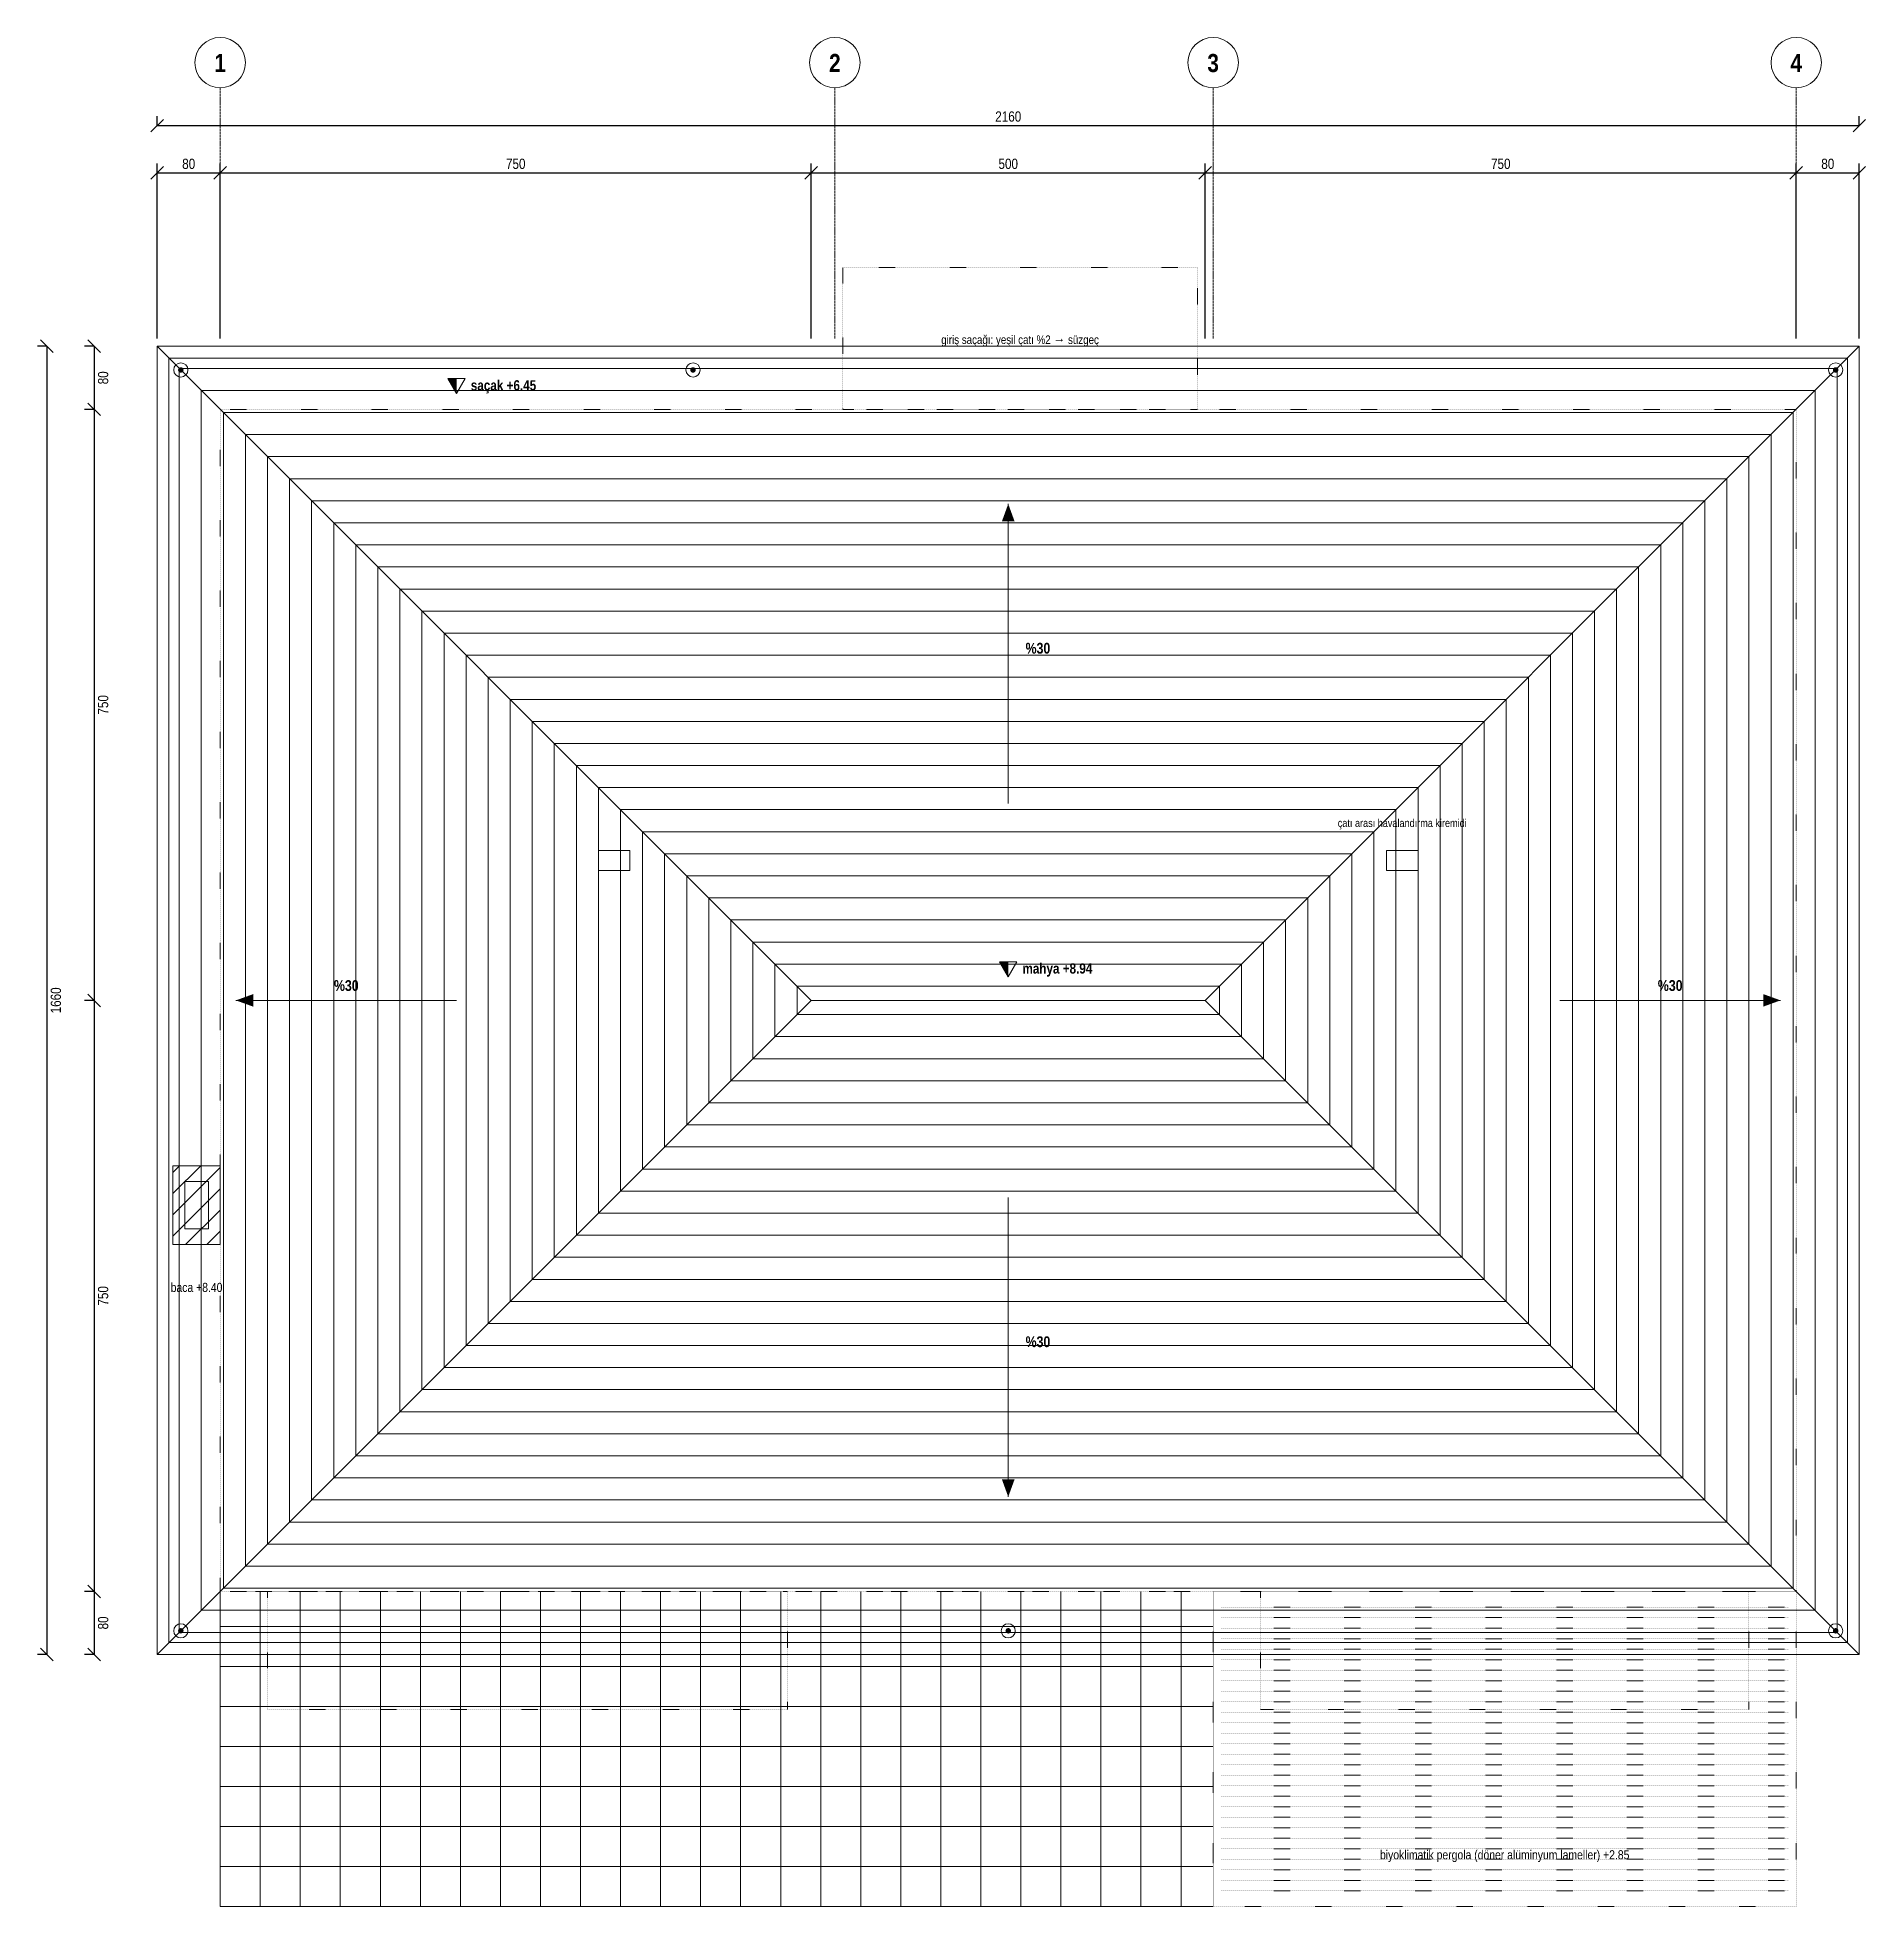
# Model space of a CAD drawing. Header units: centimetres. Extents: x -864 to 7399, y -55958 to -4337.
# Drawn here: x -232 to 2088, y -25400 to -23028 of the extents above; entities that cross this region are included whole.
import ezdxf
from ezdxf.enums import TextEntityAlignment as Align

# ---------------------------------------------------------------- set-up
doc = ezdxf.new("R2010")
doc.units = ezdxf.units.CM
doc.header["$LTSCALE"] = 0.25
doc.linetypes.add('ACAD_ISO02W100', pattern=[15, 12, -3])
doc.linetypes.add('ACAD_ISO07W100', pattern=[3, 0, -3])
for name, color, linetype, lineweight in [('M-BACA-TUGLA', 116, 'Continuous', 9), ('M-BACA-TUGLA-T', 8, 'Continuous', 5), ('M-CKAP-KIREMIT', 66, 'Continuous', 9), ('M-GOST-AKSPOZ', 1, 'Continuous', 9), ('M-GOST-DISOLCU', 40, 'Continuous', 9), ('M-GOST-IZDUSUM', 80, 'ACAD_ISO07W100', 18), ('M-GOST-PLANKOT', 46, 'Continuous', 9), ('M-GOST-YAZI', 2, 'Continuous', 9), ('M-OLUK-SAC', 194, 'Continuous', 9), ('M-YIBO-SAC', 12, 'Continuous', 9)]:
    doc.layers.add(name, color=color, linetype=linetype, lineweight=lineweight)
doc.styles.add('YAZI', font='arialn.ttf')
doc.styles.add('YAZI-KALIN', font='arialnb.ttf')
doc.dimstyles.new('MIMARI-1-100', dxfattribs={"dimscale": 10, "dimtxt": 1.296, "dimasz": 2.5, "dimexe": 1.2, "dimexo": 0, "dimgap": 0.5, "dimtad": 1, "dimdec": 0, "dimtxsty": 'YAZI', "dimtsz": 0.8, "dimcen": 2.5, "dimclrd": 256, "dimclre": 256, "dimclrt": 256, "dimazin": 3, "dimtfac": 1, "dimtmove": 0, "dimatfit": 3})

msp = doc.modelspace()

# ---------------------------------------------------------------- texts
at = {"layer": 'M-GOST-AKSPOZ', "style": 'YAZI-KALIN'}
for s, p in [('1', (0, -23072)), ('2', (780, -23072)), ('3', (1260, -23072)), ('4', (2000, -23072))]:
    msp.add_text(s, height=23, dxfattribs=at).set_placement(p, align=Align.CENTER)
at = {"layer": 'M-GOST-IZDUSUM', "style": 'YAZI'}
for s, height, p in [('giriş saçağı: yeşil çatı %2 → süzgeç', 10.8, (1015, -23417)), ('biyoklimatik pergola (döner alüminyum lameller) +2.85', 11.52, (1630, -25340))]:
    msp.add_text(s, height=height, dxfattribs=at).set_placement(p, align=Align.CENTER)
at = {"layer": 'M-GOST-PLANKOT', "style": 'YAZI-KALIN'}
for s, p in [('saçak +6.45', (318, -23476)), ('mahya +8.94', (1018, -24216))]:
    msp.add_text(s, height=12.96, dxfattribs=at).set_placement(p)
at = {"layer": 'M-GOST-YAZI', "style": 'YAZI-KALIN'}
for p in [(1022, -23810), (1022, -24690)]:
    msp.add_text('%30', height=13.68, dxfattribs=at).set_placement(p)
at = {"layer": 'M-GOST-YAZI'}
for s, height, style, p in [('çatı arası havalandırma kiremidi', 10.08, 'YAZI', (1500, -24030)), ('%30', 13.68, 'YAZI-KALIN', (160, -24238)), ('%30', 13.68, 'YAZI-KALIN', (1840, -24238)), ('baca +8.40', 11.52, 'YAZI', (-30, -24620))]:
    msp.add_text(s, height=height, dxfattribs=dict(at, style=style)).set_placement(p, align=Align.CENTER)

# ---------------------------------------------------------------- dimensions: what is measured, and where the dimension line sits
at = {"layer": 'M-GOST-DISOLCU'}
for base, p1, p2 in [((-80, -23140), (-80, -23140), (2080, -23140)), ((-80, -23200), (-80, -23410), (0, -23410)), ((0, -23200), (0, -23410), (750, -23410)), ((750, -23200), (750, -23410), (1250, -23410)), ((1250, -23200), (1250, -23410), (2000, -23410)), ((2000, -23200), (2000, -23410), (2080, -23410))]:
    msp.add_linear_dim(base=base, p1=p1, p2=p2, dimstyle='MIMARI-1-100', dxfattribs=at).render()
for base, p1, p2 in [((-220, -23420), (-220, -23420), (-220, -25080)), ((-160, -23420), (-160, -23420), (-160, -23500)), ((-160, -23500), (-160, -23500), (-160, -24250)), ((-160, -24250), (-160, -24250), (-160, -25000)), ((-160, -25000), (-160, -25000), (-160, -25080))]:
    msp.add_linear_dim(base=base, p1=p1, p2=p2, angle=90, dimstyle='MIMARI-1-100', dxfattribs=at).render()

# ---------------------------------------------------------------- hatches: boundary and pattern name
at = {"layer": 'M-BACA-TUGLA-T'}
h = msp.add_hatch(dxfattribs=at)
h.set_pattern_fill('ANSI31', scale=6)
h.paths.add_polyline_path([(-60, -24460), (0, -24460), (0, -24560), (-60, -24560)])
at = {"layer": 'M-GOST-IZDUSUM'}
h = msp.add_hatch(dxfattribs=at)
h.set_pattern_fill('NET', scale=16)
h.paths.add_polyline_path([(0, -25000), (1260, -25000), (1260, -25400), (0, -25400)])
at = {"layer": 'M-GOST-PLANKOT'}
h = msp.add_hatch(color=256, dxfattribs=at)
h.dxf.hatch_style = 1
h.paths.add_polyline_path([(289, -23461), (300, -23461), (300, -23480)])
h = msp.add_hatch(color=256, dxfattribs=at)
h.dxf.hatch_style = 1
h.paths.add_polyline_path([(989, -24201), (1000, -24201), (1000, -24220)])
at = {"layer": 'M-GOST-YAZI'}
h = msp.add_hatch(color=256, dxfattribs=at)
h.dxf.hatch_style = 1
h.paths.add_polyline_path([(1000, -23620), (992, -23642), (1008, -23642)])
h = msp.add_hatch(color=256, dxfattribs=at)
h.dxf.hatch_style = 1
h.paths.add_polyline_path([(20, -24250), (42, -24258), (42, -24242)])
h = msp.add_hatch(color=256, dxfattribs=at)
h.dxf.hatch_style = 1
h.paths.add_polyline_path([(1980, -24250), (1958, -24242), (1958, -24258)])
h = msp.add_hatch(color=256, dxfattribs=at)
h.dxf.hatch_style = 1
h.paths.add_polyline_path([(1000, -24880), (1008, -24858), (992, -24858)])
at = {"layer": 'M-YIBO-SAC'}
h = msp.add_hatch(color=256, dxfattribs=at)
h.dxf.hatch_style = 1
edge = h.paths.add_edge_path()
edge.add_arc((-50, -23450), 3.5, 0, 360)
h = msp.add_hatch(color=256, dxfattribs=at)
h.dxf.hatch_style = 1
edge = h.paths.add_edge_path()
edge.add_arc((600, -23450), 3.5, 0, 360)
h = msp.add_hatch(color=256, dxfattribs=at)
h.dxf.hatch_style = 1
edge = h.paths.add_edge_path()
edge.add_arc((2050, -23450), 3.5, 0, 360)
h = msp.add_hatch(color=256, dxfattribs=at)
h.dxf.hatch_style = 1
edge = h.paths.add_edge_path()
edge.add_arc((-50, -25050), 3.5, 0, 360)
h = msp.add_hatch(color=256, dxfattribs=at)
h.dxf.hatch_style = 1
edge = h.paths.add_edge_path()
edge.add_arc((1000, -25050), 3.5, 0, 360)
h = msp.add_hatch(color=256, dxfattribs=at)
h.dxf.hatch_style = 1
edge = h.paths.add_edge_path()
edge.add_arc((2050, -25050), 3.5, 0, 360)

# ---------------------------------------------------------------- linework, layer by layer
at = {"layer": 'M-BACA-TUGLA'}
for points in [[(-60, -24460), (0, -24460), (0, -24560), (-60, -24560)], [(-45, -24480), (-15, -24480), (-15, -24540), (-45, -24540)]]:
    msp.add_lwpolyline(points, close=True, dxfattribs=at)
at = {"layer": 'M-CKAP-KIREMIT'}
for p, q in [((-80, -23420), (750, -24250)), ((2080, -23420), (1250, -24250)), ((-52, -23448), (2052, -23448)), ((-52, -23448), (-52, -25052)), ((2052, -23448), (2052, -25052)), ((-24, -23476), (2024, -23476)), ((-24, -23476), (-24, -25024)), ((2024, -23476), (2024, -25024)), ((4, -23504), (1996, -23504)), ((4, -23504), (4, -24996)), ((1996, -23504), (1996, -24996)), ((32, -23532), (1968, -23532)), ((32, -23532), (32, -24968)), ((1968, -23532), (1968, -24968)), ((60, -23560), (1940, -23560)), ((60, -23560), (60, -24940)), ((1940, -23560), (1940, -24940)), ((88, -23588), (1912, -23588)), ((88, -23588), (88, -24912)), ((1912, -23588), (1912, -24912)), ((116, -23616), (1884, -23616)), ((116, -23616), (116, -24884)), ((1884, -23616), (1884, -24884)), ((144, -23644), (1856, -23644)), ((144, -23644), (144, -24856)), ((1856, -23644), (1856, -24856)), ((172, -23672), (1828, -23672)), ((172, -23672), (172, -24828)), ((1828, -23672), (1828, -24828)), ((200, -23700), (1800, -23700)), ((200, -23700), (200, -24800)), ((1800, -23700), (1800, -24800)), ((228, -23728), (1772, -23728)), ((228, -23728), (228, -24772)), ((1772, -23728), (1772, -24772)), ((256, -23756), (1744, -23756)), ((256, -23756), (256, -24744)), ((1744, -23756), (1744, -24744)), ((284, -23784), (1716, -23784)), ((284, -23784), (284, -24716)), ((1716, -23784), (1716, -24716)), ((312, -23812), (1688, -23812)), ((312, -23812), (312, -24688)), ((1688, -23812), (1688, -24688)), ((340, -23840), (1660, -23840)), ((340, -23840), (340, -24660)), ((1660, -23840), (1660, -24660)), ((368, -23868), (1632, -23868)), ((368, -23868), (368, -24632)), ((1632, -23868), (1632, -24632)), ((396, -23896), (1604, -23896)), ((396, -23896), (396, -24604)), ((1604, -23896), (1604, -24604)), ((424, -23924), (1576, -23924)), ((424, -23924), (424, -24576)), ((1576, -23924), (1576, -24576)), ((452, -23952), (1548, -23952)), ((452, -23952), (452, -24548)), ((1548, -23952), (1548, -24548)), ((480, -23980), (1520, -23980)), ((480, -23980), (480, -24520)), ((1520, -23980), (1520, -24520)), ((508, -24008), (1492, -24008)), ((508, -24008), (508, -24492)), ((1492, -24008), (1492, -24492)), ((536, -24036), (1464, -24036)), ((536, -24036), (536, -24464)), ((1464, -24036), (1464, -24464)), ((564, -24064), (1436, -24064)), ((564, -24064), (564, -24436)), ((1436, -24064), (1436, -24436)), ((592, -24092), (1408, -24092)), ((592, -24092), (592, -24408)), ((1408, -24092), (1408, -24408)), ((620, -24120), (1380, -24120)), ((620, -24120), (620, -24380)), ((1380, -24120), (1380, -24380)), ((648, -24148), (1352, -24148)), ((648, -24148), (648, -24352)), ((1352, -24148), (1352, -24352)), ((676, -24176), (1324, -24176)), ((676, -24176), (676, -24324)), ((1324, -24176), (1324, -24324)), ((704, -24204), (1296, -24204)), ((704, -24204), (704, -24296)), ((1296, -24204), (1296, -24296)), ((732, -24232), (1268, -24232)), ((732, -24232), (732, -24268)), ((1268, -24232), (1268, -24268)), ((-80, -25080), (750, -24250)), ((750, -24250), (1250, -24250)), ((2080, -25080), (1250, -24250)), ((732, -24268), (1268, -24268)), ((704, -24296), (1296, -24296)), ((676, -24324), (1324, -24324)), ((648, -24352), (1352, -24352)), ((620, -24380), (1380, -24380)), ((592, -24408), (1408, -24408)), ((564, -24436), (1436, -24436)), ((536, -24464), (1464, -24464)), ((508, -24492), (1492, -24492)), ((480, -24520), (1520, -24520)), ((452, -24548), (1548, -24548)), ((424, -24576), (1576, -24576)), ((396, -24604), (1604, -24604)), ((368, -24632), (1632, -24632)), ((340, -24660), (1660, -24660)), ((312, -24688), (1688, -24688)), ((284, -24716), (1716, -24716)), ((256, -24744), (1744, -24744)), ((228, -24772), (1772, -24772)), ((200, -24800), (1800, -24800)), ((172, -24828), (1828, -24828)), ((144, -24856), (1856, -24856)), ((116, -24884), (1884, -24884)), ((88, -24912), (1912, -24912)), ((60, -24940), (1940, -24940)), ((32, -24968), (1968, -24968)), ((4, -24996), (1996, -24996)), ((-24, -25024), (2024, -25024)), ((-52, -25052), (2052, -25052))]:
    msp.add_line(p, q, dxfattribs=at)
for points in [[(-80, -23420), (2080, -23420), (1250, -24250), (750, -24250)], [(-80, -23420), (-80, -25080), (750, -24250)], [(2080, -23420), (2080, -25080), (1250, -24250)], [(480, -24060), (520, -24060), (520, -24085), (480, -24085)], [(1480, -24060), (1520, -24060), (1520, -24085), (1480, -24085)], [(-80, -25080), (2080, -25080), (1250, -24250), (750, -24250)]]:
    msp.add_lwpolyline(points, close=True, dxfattribs=at)
at = {"layer": 'M-GOST-AKSPOZ'}
for centre in [(0, -23060), (780, -23060), (1260, -23060), (2000, -23060)]:
    msp.add_circle(centre, 32, dxfattribs=at)
at = {"layer": 'M-GOST-DISOLCU', "linetype": 'ACAD_ISO02W100'}
for p, q in [((0, -23092), (0, -23410)), ((780, -23092), (780, -23410)), ((1260, -23092), (1260, -23410)), ((2000, -23092), (2000, -23410))]:
    msp.add_line(p, q, dxfattribs=at)
at = {"layer": 'M-GOST-IZDUSUM'}
for p, q in [((1270, -25020), (1990, -25020)), ((1270, -25033.3), (1990, -25033.3)), ((1270, -25046.7), (1990, -25046.7)), ((1270, -25060), (1990, -25060)), ((1270, -25073.3), (1990, -25073.3)), ((1270, -25086.7), (1990, -25086.7)), ((1270, -25100), (1990, -25100)), ((1270, -25113.3), (1990, -25113.3)), ((1270, -25126.7), (1990, -25126.7)), ((1270, -25140), (1990, -25140)), ((1270, -25153.3), (1990, -25153.3)), ((1270, -25166.7), (1990, -25166.7)), ((1270, -25180), (1990, -25180)), ((1270, -25193.3), (1990, -25193.3)), ((1270, -25206.7), (1990, -25206.7)), ((1270, -25220), (1990, -25220)), ((1270, -25233.3), (1990, -25233.3)), ((1270, -25246.7), (1990, -25246.7)), ((1270, -25260), (1990, -25260)), ((1270, -25273.3), (1990, -25273.3)), ((1270, -25286.7), (1990, -25286.7)), ((1270, -25300), (1990, -25300)), ((1270, -25313.3), (1990, -25313.3)), ((1270, -25326.7), (1990, -25326.7)), ((1270, -25340), (1990, -25340)), ((1270, -25353.3), (1990, -25353.3)), ((1270, -25366.7), (1990, -25366.7)), ((1270, -25380), (1990, -25380))]:
    msp.add_line(p, q, dxfattribs=at)
for points in [[(790, -23320), (1240, -23320), (1240, -23500), (790, -23500)], [(0, -23500), (2000, -23500), (2000, -25000), (0, -25000)], [(0, -25000), (1260, -25000), (1260, -25400), (0, -25400)], [(60, -25000), (720, -25000), (720, -25150), (60, -25150)], [(1260, -25000), (2000, -25000), (2000, -25400), (1260, -25400)], [(1320, -25000), (1940, -25000), (1940, -25150), (1320, -25150)]]:
    msp.add_lwpolyline(points, close=True, dxfattribs=at)
at = {"layer": 'M-GOST-PLANKOT'}
for points in [[(289, -23461), (311, -23461), (300, -23480)], [(989, -24201), (1011, -24201), (1000, -24220)]]:
    msp.add_lwpolyline(points, close=True, dxfattribs=at)
at = {"layer": 'M-GOST-YAZI'}
for p, q in [((1000, -24000), (1000, -23620)), ((300, -24250), (20, -24250)), ((1700, -24250), (1980, -24250)), ((1000, -24500), (1000, -24880))]:
    msp.add_line(p, q, dxfattribs=at)
at = {"layer": 'M-OLUK-SAC'}
for points in [[(-80, -23420), (2080, -23420), (2080, -25080), (-80, -25080)], [(-65, -23435), (2065, -23435), (2065, -25065), (-65, -25065)]]:
    msp.add_lwpolyline(points, close=True, dxfattribs=at)
at = {"layer": 'M-YIBO-SAC'}
for centre in [(-50, -23450), (600, -23450), (2050, -23450), (-50, -25050), (1000, -25050), (2050, -25050)]:
    msp.add_circle(centre, 9, dxfattribs=at)

msp.set_redraw_order([(e.dxf.handle, doc.entitydb.next_handle()) for e in msp.query("TEXT MTEXT ATTDEF DIMENSION ARC_DIMENSION")])  # texts and dimensions are drawn at this point

doc.saveas('drawing.dxf')
